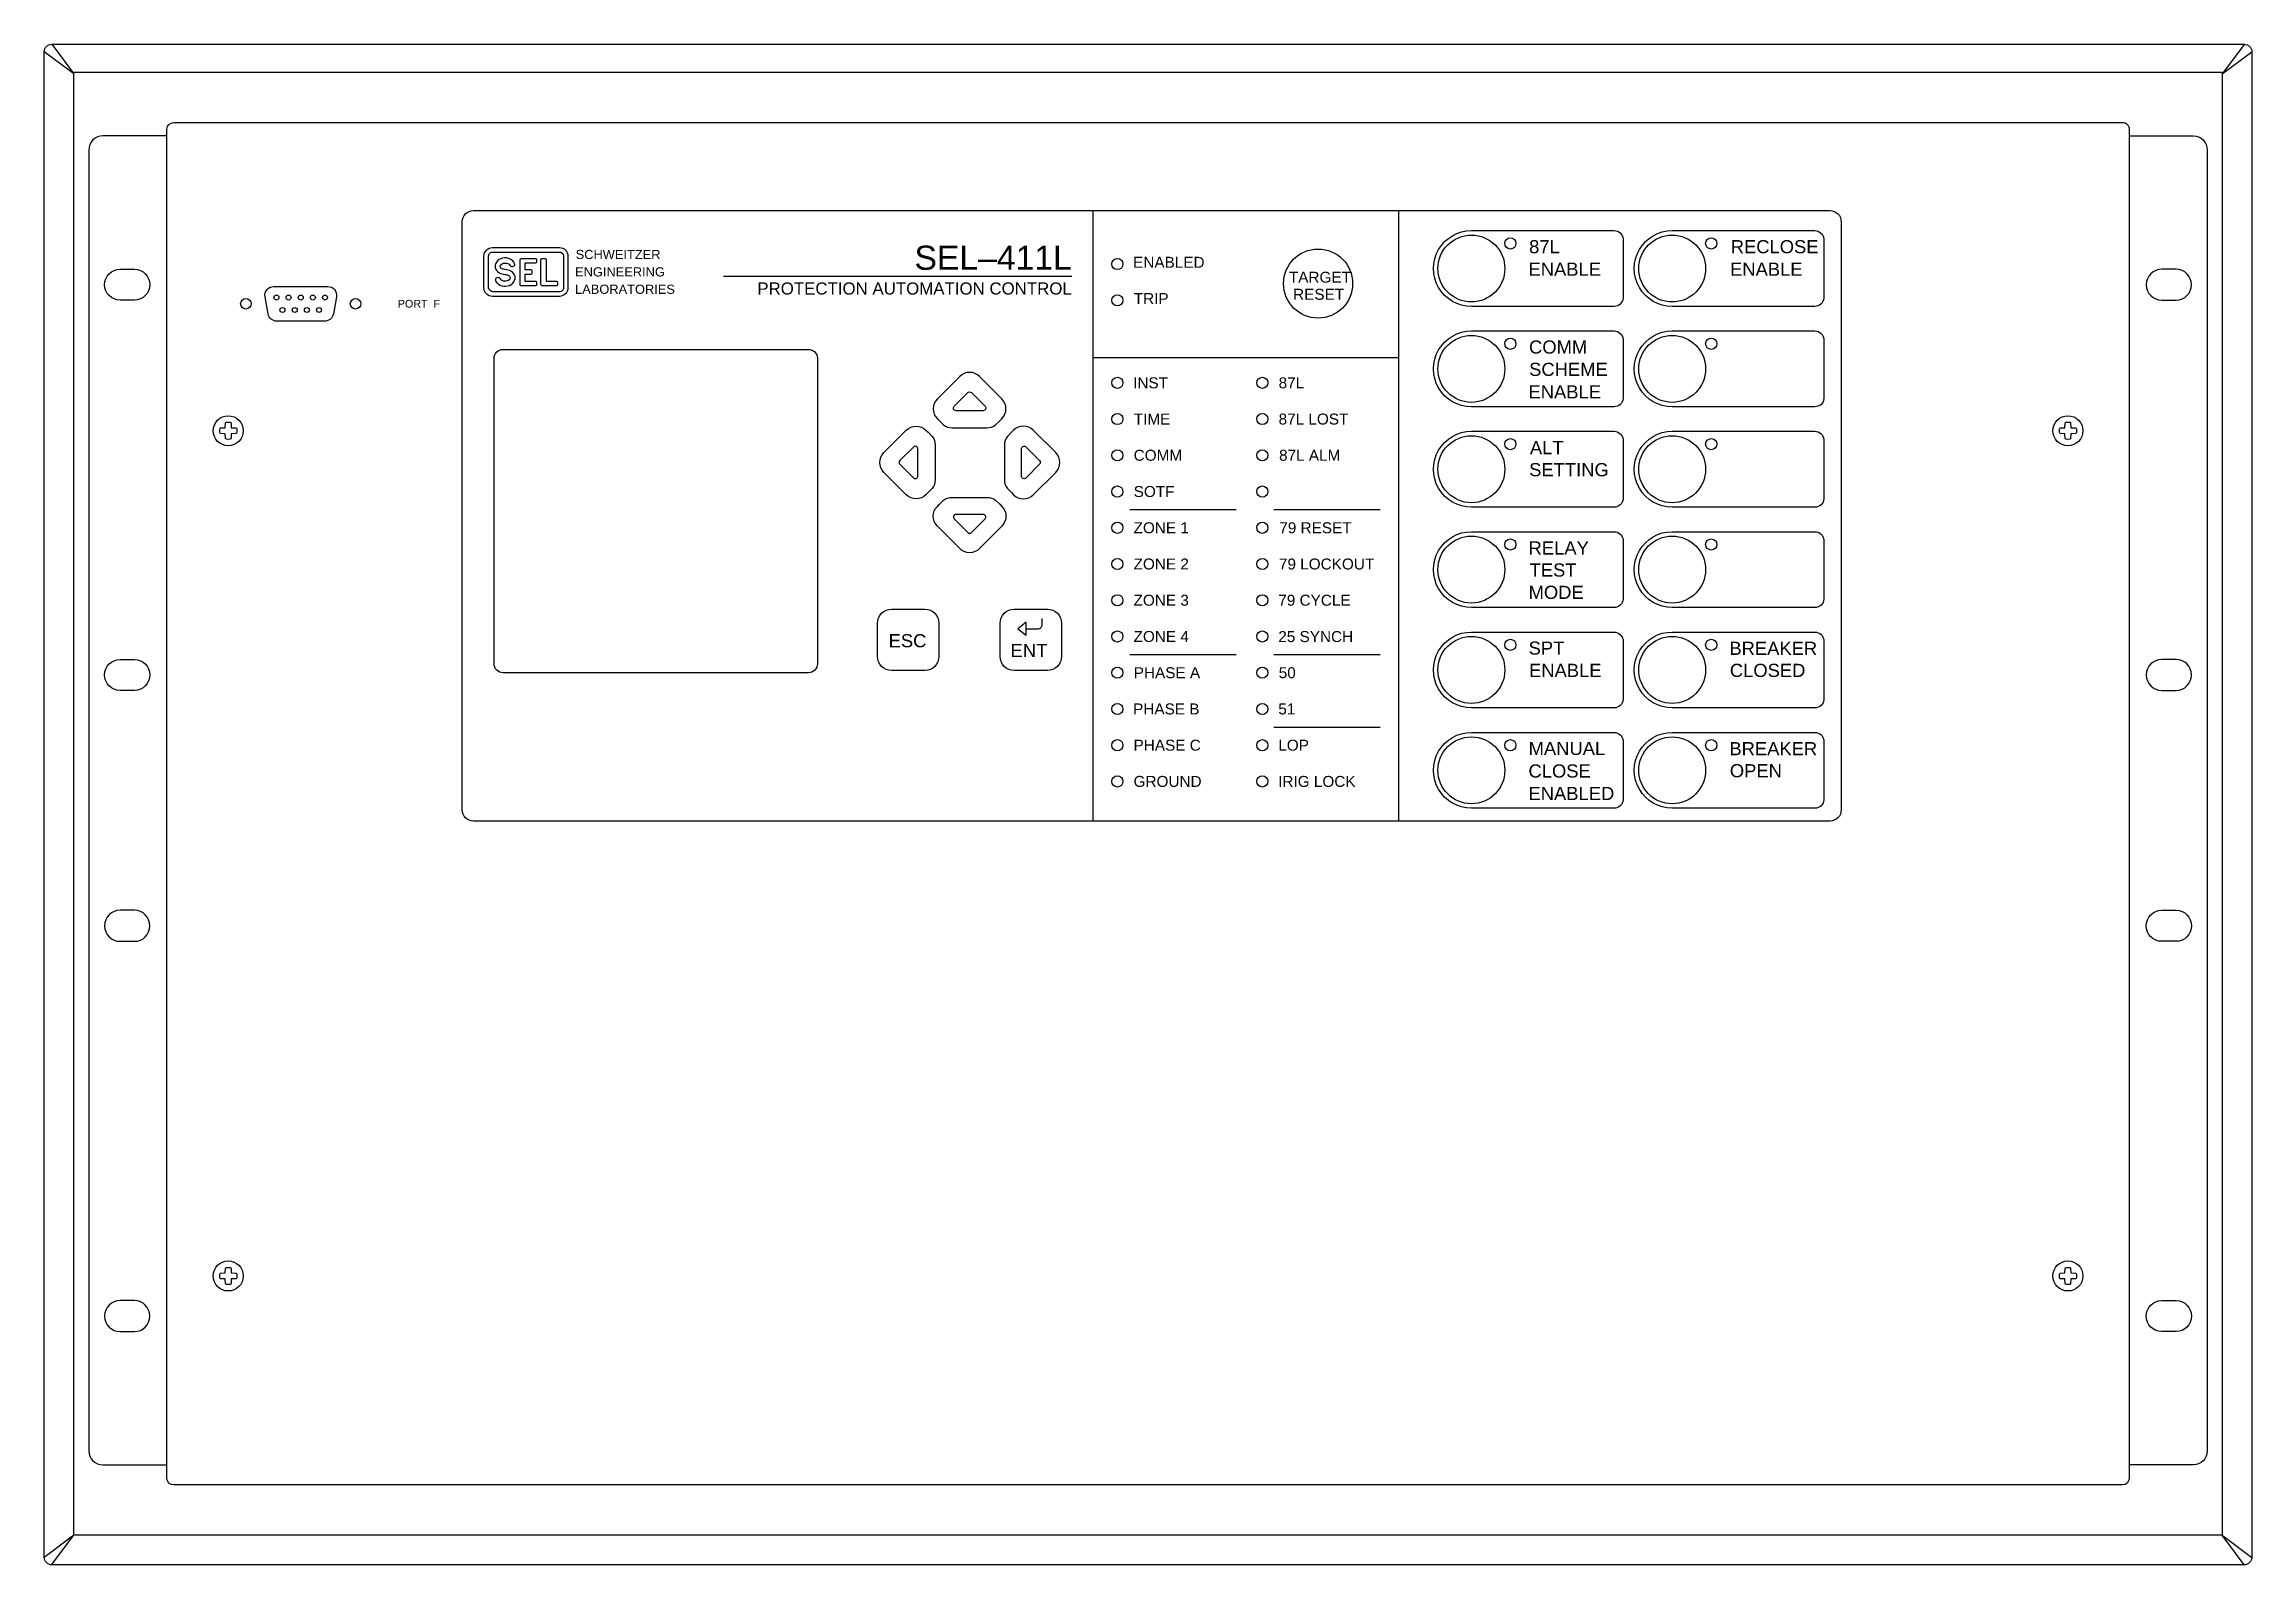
# Model space of a CAD drawing. Extents: x 1 to 47, y 1 to 34.6.
# Drawn here: x 3.2 to 23, y 4.25 to 17.89 of the extents above; entities that cross this region are included whole.
import ezdxf
from ezdxf.enums import TextEntityAlignment as Align

# ---------------------------------------------------------------- set-up
doc = ezdxf.new("R2010")
doc.units = 0
doc.header["$MEASUREMENT"] = 0
for name, color, linetype in [('10_0______DWG_', 7, 'CONTINUOUS'), ('1_1__0__STANDARD_CURRENT_D', 7, 'CONTINUOUS'), ('1_2__1__STANDARD_CURRENT_D', 7, 'CONTINUOUS'), ('1_4__B__STANDARD_CURRENT_D', 7, 'CONTINUOUS'), ('6_1__H__HORIZONTAL_RACK_MO', 7, 'CONTINUOUS'), ('6_2__3__HORIZONTAL_PANEL_M', 7, 'CONTINUOUS')]:
    doc.layers.add(name, color=color, linetype=linetype)
doc.styles.add('ARIAL', font='arial.ttf')

msp = doc.modelspace()

# ---------------------------------------------------------------- texts
at = {"layer": '10_0______DWG_', "style": 'ARIAL'}
for s, height, p in [('SCHWEITZER', 0.0824, (7.966, 15.96)), ('ENGINEERING', 0.08237, (7.961, 15.804)), ('ENABLED', 0.0983, (12.966, 15.882)), ('TARGET', 0.0983, (14.363, 15.748)), ('LABORATORIES', 0.08237, (7.961, 15.648)), ('TRIP', 0.0983, (12.972, 15.557)), ('RESET', 0.0983, (14.401, 15.595)), ('PORT  F', 0.0688, (6.371, 15.525)), ('INST', 0.0983, (12.966, 14.801)), ('87L', 0.0983, (14.271, 14.801)), ('TIME', 0.0983, (12.972, 14.476)), ('87L LOST', 0.0983, (14.271, 14.476)), ('COMM', 0.0983, (12.971, 14.151)), ('87L ALM', 0.0983, (14.275, 14.151)), ('SOTF', 0.0983, (12.971, 13.826)), ('ZONE 1', 0.0983, (12.97, 13.501)), ('79 RESET', 0.0983, (14.277, 13.501)), ('ZONE 2', 0.0983, (12.97, 13.176)), ('79 LOCKOUT', 0.0983, (14.274, 13.176)), ('ZONE 3', 0.0983, (12.97, 12.851)), ('79 CYCLE', 0.0983, (14.268, 12.851)), ('ESC', 0.118, (10.773, 12.478)), ('ENT', 0.118, (11.867, 12.39)), ('ZONE 4', 0.0983, (12.97, 12.526)), ('25 SYNCH', 0.0983, (14.268, 12.525)), ('PHASE A', 0.0983, (12.972, 12.201)), ('50', 0.0983, (14.272, 12.201)), ('PHASE B', 0.0983, (12.966, 11.876)), ('51', 0.0983, (14.268, 11.876)), ('PHASE C', 0.0983, (12.97, 11.551)), ('LOP', 0.0983, (14.268, 11.551)), ('GROUND', 0.0983, (12.97, 11.226)), ('IRIG LOCK', 0.0983, (14.267, 11.226))]:
    msp.add_text(s, height=height, dxfattribs=at).set_placement(p)
for s, height, p in [('SEL–411L', 0.2163, (12.416, 15.864)), ('PROTECTION AUTOMATION CONTROL', 0.10817, (12.416, 15.642))]:
    msp.add_text(s, height=height, dxfattribs=at).set_placement(p, align=Align.RIGHT)
at = {"layer": '1_1__0__STANDARD_CURRENT_D', "style": 'ARIAL'}
for s, p in [('87L', (16.518, 16.012)), ('RECLOSE', (18.326, 16.012)), ('ENABLE', (16.512, 15.81)), ('ENABLE', (18.32, 15.81)), ('COMM', (16.517, 15.112)), ('SCHEME', (16.518, 14.912)), ('ENABLE', (16.512, 14.71)), ('ALT', (16.525, 14.21)), ('SETTING', (16.518, 14.012)), ('RELAY', (16.513, 13.31)), ('TEST', (16.522, 13.112)), ('MODE', (16.513, 12.912)), ('SPT', (16.513, 12.412)), ('BREAKER', (18.314, 12.41)), ('ENABLE', (16.517, 12.212)), ('CLOSED', (18.318, 12.212)), ('MANUAL', (16.513, 11.512)), ('BREAKER', (18.314, 11.51)), ('CLOSE', (16.512, 11.31)), ('OPEN', (18.318, 11.312)), ('ENABLED', (16.512, 11.108))]:
    msp.add_text(s, height=0.118, dxfattribs=at).set_placement(p)
at = {"layer": '1_2__1__STANDARD_CURRENT_D', "style": 'ARIAL'}
for s, p in [('87L', (16.518, 16.012)), ('RECLOSE', (18.326, 16.012)), ('ENABLE', (16.512, 15.81)), ('ENABLE', (18.32, 15.81)), ('COMM', (16.517, 15.112)), ('SCHEME', (16.518, 14.912)), ('ENABLE', (16.512, 14.71)), ('ALT', (16.525, 14.21)), ('SETTING', (16.518, 14.012)), ('RELAY', (16.513, 13.31)), ('TEST', (16.522, 13.112)), ('MODE', (16.513, 12.912)), ('SPT', (16.513, 12.412)), ('BREAKER', (18.314, 12.41)), ('ENABLE', (16.517, 12.212)), ('CLOSED', (18.318, 12.212)), ('MANUAL', (16.513, 11.512)), ('BREAKER', (18.314, 11.51)), ('CLOSE', (16.512, 11.31)), ('OPEN', (18.318, 11.312)), ('ENABLED', (16.512, 11.108))]:
    msp.add_text(s, height=0.118, dxfattribs=at).set_placement(p)
at = {"layer": '1_4__B__STANDARD_CURRENT_D', "style": 'ARIAL'}
for s, p in [('87L', (16.518, 16.012)), ('RECLOSE', (18.326, 16.012)), ('ENABLE', (16.512, 15.81)), ('ENABLE', (18.32, 15.81)), ('COMM', (16.517, 15.112)), ('SCHEME', (16.518, 14.912)), ('ENABLE', (16.512, 14.71)), ('ALT', (16.525, 14.21)), ('SETTING', (16.518, 14.012)), ('RELAY', (16.513, 13.31)), ('TEST', (16.522, 13.112)), ('MODE', (16.513, 12.912)), ('SPT', (16.513, 12.412)), ('BREAKER', (18.314, 12.41)), ('ENABLE', (16.517, 12.212)), ('CLOSED', (18.318, 12.212)), ('MANUAL', (16.513, 11.512)), ('BREAKER', (18.314, 11.51)), ('CLOSE', (16.512, 11.31)), ('OPEN', (18.318, 11.312)), ('ENABLED', (16.512, 11.108))]:
    msp.add_text(s, height=0.118, dxfattribs=at).set_placement(p)

# ---------------------------------------------------------------- linework, layer by layer
at = {"layer": '10_0______DWG_'}
for points in [[(7.049, 16.395), (19.217, 16.395, -0.414315), (19.317, 16.295), (19.317, 11.02, -0.414634), (19.217, 10.92), (7.049, 10.92, -0.414229), (6.949, 11.02), (6.949, 16.295, -0.414193)], [(7.219, 16.063), (7.821, 16.063, -0.41811), (7.897, 15.987), (7.897, 15.703, -0.404471), (7.821, 15.625), (7.219, 15.625, -0.41811), (7.143, 15.702), (7.143, 15.985, -0.404471)], [(16, 16.215), (17.279, 16.215, -0.385887), (17.361, 16.141), (17.361, 15.609, -0.395152), (17.279, 15.535), (16, 15.535, -1.000771)], [(17.801, 16.215), (19.08, 16.215, -0.385887), (19.161, 16.141), (19.161, 15.609, -0.395152), (19.08, 15.535), (17.801, 15.535, -1.000771)], [(7.225, 16.023), (7.818, 16.023, -0.378768), (7.858, 15.988), (7.858, 15.703, -0.441125), (7.818, 15.667), (7.225, 15.667, -0.378768), (7.185, 15.702), (7.185, 15.987, -0.441125)], [(7.329, 15.97, 0.192116), (7.265, 15.944, 0.12608), (7.245, 15.906, 0.336344), (7.281, 15.836, 0.087668), (7.333, 15.821, -0.022201), (7.348, 15.819, -0.039737), (7.359, 15.816, -0.23043), (7.378, 15.797, -0.182747), (7.376, 15.782, -0.221111), (7.341, 15.763, -0.058363), (7.32, 15.763, -0.13415), (7.297, 15.774, 0.006668), (7.285, 15.789, 0.085557), (7.282, 15.791, 0.231613), (7.252, 15.789, 0.170757), (7.246, 15.781, 0.118457), (7.247, 15.769, 0.153081), (7.273, 15.736, 0.186266), (7.338, 15.717, 0.192116), (7.402, 15.743, 0.12608), (7.422, 15.781, 0.336344), (7.386, 15.851, 0.087668), (7.334, 15.866, -0.022201), (7.319, 15.868, -0.039737), (7.308, 15.871, -0.23043), (7.289, 15.89, -0.182747), (7.291, 15.905, -0.221111), (7.325, 15.924, -0.058363), (7.347, 15.924, -0.13415), (7.369, 15.913, 0.006668), (7.382, 15.898, 0.085557), (7.384, 15.896, 0.231613), (7.415, 15.898, 0.170757), (7.421, 15.906, 0.118457), (7.419, 15.918, 0.153081), (7.393, 15.951, 0.186266)], [(7.479, 15.966), (7.604, 15.966, -0.424366), (7.616, 15.955), (7.616, 15.934, -0.404134), (7.604, 15.922), (7.51, 15.922), (7.51, 15.865), (7.565, 15.865, -0.477137), (7.573, 15.855), (7.573, 15.831, -0.353971), (7.565, 15.821), (7.51, 15.821), (7.51, 15.763), (7.604, 15.763, -0.424366), (7.616, 15.751), (7.616, 15.731, -0.404134), (7.604, 15.719), (7.479, 15.719, -0.432614), (7.467, 15.732), (7.467, 15.954, -0.396049)], [(7.667, 15.966), (7.689, 15.966, -0.432614), (7.701, 15.954), (7.701, 15.763), (7.793, 15.763, -0.424366), (7.804, 15.751), (7.804, 15.731, -0.404134), (7.793, 15.719), (7.667, 15.719, -0.432614), (7.655, 15.732), (7.655, 15.954, -0.396049)], [(5.258, 15.714), (5.742, 15.714, -0.46318), (5.82, 15.622), (5.793, 15.468, -0.363045), (5.715, 15.403), (5.285, 15.403, -0.360245), (5.207, 15.468), (5.18, 15.622, -0.463312)], [(16, 15.315), (17.28, 15.315, -0.385887), (17.361, 15.241), (17.361, 14.709, -0.395152), (17.28, 14.635), (16, 14.635, -1.000771)], [(17.801, 15.315), (19.081, 15.315, -0.385887), (19.162, 15.241), (19.162, 14.709, -0.395152), (19.081, 14.635), (17.801, 14.635, -1.000771)], [(10.055, 12.25), (7.315, 12.25, -0.414221), (7.235, 12.33), (7.235, 15.07, -0.414221), (7.315, 15.15), (10.055, 15.15, -0.414221), (10.135, 15.07), (10.135, 12.33, -0.414221)], [(11.655, 14.447, 0.176539), (11.733, 14.474), (11.77, 14.509), (11.789, 14.528, 0.414214), (11.789, 14.705), (11.588, 14.907, 0.414214), (11.411, 14.907), (11.21, 14.705, 0.414214), (11.21, 14.528), (11.229, 14.509), (11.265, 14.474, 0.176539), (11.344, 14.447)], [(11.516, 14.762), (11.638, 14.641, -0.66386), (11.621, 14.6), (11.378, 14.6, -0.66386), (11.361, 14.641), (11.483, 14.762, -0.408376)], [(11.19, 13.98, -0.176539), (11.163, 13.902), (11.127, 13.865), (11.108, 13.846, -0.414214), (10.931, 13.846), (10.73, 14.047, -0.414214), (10.73, 14.224), (10.931, 14.425, -0.414214), (11.108, 14.425), (11.127, 14.406), (11.163, 14.37, -0.176539), (11.19, 14.291)], [(11.812, 13.98, 0.176539), (11.839, 13.902), (11.874, 13.865), (11.893, 13.846, 0.414214), (12.07, 13.846), (12.272, 14.047, 0.414214), (12.272, 14.224), (12.07, 14.425, 0.414214), (11.893, 14.425), (11.874, 14.406), (11.839, 14.37, 0.176539), (11.812, 14.291)], [(10.874, 14.119), (10.996, 13.997, 0.66386), (11.036, 14.014), (11.036, 14.257, 0.66386), (10.996, 14.274), (10.874, 14.152, 0.408376)], [(12.127, 14.119), (12.006, 13.997, -0.66386), (11.965, 14.014), (11.965, 14.257, -0.66386), (12.006, 14.274), (12.127, 14.152, -0.408376)], [(16, 14.415), (17.28, 14.415, -0.385887), (17.361, 14.341), (17.361, 13.809, -0.395152), (17.28, 13.735), (16, 13.735, -1.000771)], [(17.801, 14.415), (19.081, 14.415, -0.385887), (19.162, 14.341), (19.162, 13.809, -0.395152), (19.081, 13.735), (17.801, 13.735, -1.000771)], [(11.655, 13.823, -0.176539), (11.733, 13.797), (11.77, 13.761), (11.789, 13.742, -0.414214), (11.789, 13.565), (11.588, 13.363, -0.414214), (11.411, 13.363), (11.21, 13.565, -0.414214), (11.21, 13.742), (11.229, 13.761), (11.265, 13.797, -0.176539), (11.344, 13.823)], [(11.516, 13.508), (11.638, 13.63, 0.66386), (11.621, 13.67), (11.378, 13.67, 0.66386), (11.361, 13.63), (11.483, 13.508, 0.408376)], [(16, 13.515), (17.28, 13.515, -0.385887), (17.361, 13.441), (17.361, 12.909, -0.395152), (17.28, 12.835), (16, 12.835, -1.000771)], [(17.801, 13.515), (19.081, 13.515, -0.385887), (19.162, 13.441), (19.162, 12.909, -0.395152), (19.081, 12.835), (17.801, 12.835, -1.000771)], [(10.799, 12.82), (11.099, 12.82, -0.414214), (11.224, 12.695), (11.224, 12.395, -0.414214), (11.099, 12.27), (10.799, 12.27, -0.414214), (10.674, 12.395), (10.674, 12.695, -0.414214)], [(10.799, 12.82), (11.099, 12.82, -0.414214), (11.224, 12.695), (11.224, 12.395, -0.414214), (11.099, 12.27), (10.799, 12.27, -0.414214), (10.674, 12.395), (10.674, 12.695, -0.414214)], [(11.898, 12.82), (12.198, 12.82, -0.414214), (12.323, 12.695), (12.323, 12.395, -0.414214), (12.198, 12.27), (11.898, 12.27, -0.414214), (11.773, 12.395), (11.773, 12.695, -0.414214)], [(11.898, 12.82), (12.198, 12.82, -0.414214), (12.323, 12.695), (12.323, 12.395, -0.414214), (12.198, 12.27), (11.898, 12.27, -0.414214), (11.773, 12.395), (11.773, 12.695, -0.414214)], [(16, 12.615), (17.28, 12.615, -0.385887), (17.361, 12.541), (17.361, 12.009, -0.395152), (17.28, 11.935), (16, 11.935, -1.000771)], [(17.801, 12.615), (19.081, 12.615, -0.385887), (19.162, 12.541), (19.162, 12.009, -0.395152), (19.081, 11.935), (17.801, 11.935, -1.000771)], [(16, 11.715), (17.28, 11.715, -0.385887), (17.361, 11.641), (17.361, 11.109, -0.395152), (17.28, 11.035), (16, 11.035, -1.000771)], [(17.801, 11.715), (19.081, 11.715, -0.385887), (19.162, 11.641), (19.162, 11.109, -0.395152), (19.081, 11.035), (17.801, 11.035, -1.000771)]]:
    msp.add_lwpolyline(points, format="xyb", close=True, dxfattribs=at)
for points in [[(12.605, 16.395), (12.605, 10.92)], [(15.345, 16.395), (15.345, 10.92)], [(12.416, 15.805), (9.292, 15.805)], [(12.605, 15.077), (15.345, 15.077)], [(12.938, 13.713), (13.891, 13.713)], [(14.227, 13.713), (15.181, 13.713)], [(12.938, 12.413), (13.891, 12.413)], [(14.227, 12.413), (15.181, 12.413)], [(14.227, 11.763), (15.181, 11.763)]]:
    msp.add_lwpolyline(points, dxfattribs=at)
for points in [[(4.867, 14.496, -0.391794), (4.875, 14.488), (4.877, 14.448, 0.399739), (4.878, 14.447), (4.918, 14.445, -0.391859), (4.926, 14.437), (4.926, 14.403, -0.391764), (4.918, 14.395), (4.878, 14.393, 0.399816), (4.877, 14.392), (4.875, 14.352, -0.391825), (4.867, 14.344), (4.85, 14.343), (4.833, 14.344, -0.391806), (4.825, 14.352), (4.823, 14.392, 0.399638), (4.822, 14.393), (4.782, 14.395, -0.391814), (4.774, 14.403), (4.774, 14.437, -0.39186), (4.782, 14.445), (4.822, 14.447, 0.399739), (4.823, 14.448), (4.825, 14.488, -0.391769), (4.833, 14.496), (4.85, 14.497), (4.867, 14.496)], [(21.367, 14.496, -0.391794), (21.375, 14.488), (21.377, 14.448, 0.399739), (21.378, 14.447), (21.418, 14.445, -0.391859), (21.426, 14.437), (21.426, 14.403, -0.391764), (21.418, 14.395), (21.378, 14.393, 0.399816), (21.377, 14.392), (21.375, 14.352, -0.391825), (21.367, 14.344), (21.35, 14.343), (21.333, 14.344, -0.391806), (21.325, 14.352), (21.323, 14.392, 0.399638), (21.322, 14.393), (21.282, 14.395, -0.391814), (21.274, 14.403), (21.274, 14.437, -0.39186), (21.282, 14.445), (21.322, 14.447, 0.399739), (21.323, 14.448), (21.325, 14.488, -0.391769), (21.333, 14.496), (21.35, 14.497), (21.367, 14.496)], [(12.007, 12.645), (12.115, 12.645, 0.414214), (12.15, 12.68), (12.15, 12.737)], [(12.007, 12.645), (12.115, 12.645, 0.414214), (12.15, 12.68), (12.15, 12.737)], [(4.867, 6.916, -0.391794), (4.875, 6.908), (4.877, 6.868, 0.399739), (4.878, 6.867), (4.918, 6.865, -0.391859), (4.926, 6.857), (4.926, 6.823, -0.391764), (4.918, 6.815), (4.878, 6.813, 0.399816), (4.877, 6.812), (4.875, 6.772, -0.391825), (4.867, 6.764), (4.85, 6.763), (4.833, 6.764, -0.391806), (4.825, 6.772), (4.823, 6.812, 0.399638), (4.822, 6.813), (4.782, 6.815, -0.391814), (4.774, 6.823), (4.774, 6.857, -0.39186), (4.782, 6.865), (4.822, 6.867, 0.399739), (4.823, 6.868), (4.825, 6.908, -0.391769), (4.833, 6.916), (4.85, 6.917), (4.867, 6.916)], [(21.367, 6.916, -0.391794), (21.375, 6.908), (21.377, 6.868, 0.399739), (21.378, 6.867), (21.418, 6.865, -0.391859), (21.426, 6.857), (21.426, 6.823, -0.391764), (21.418, 6.815), (21.378, 6.813, 0.399816), (21.377, 6.812), (21.375, 6.772, -0.391825), (21.367, 6.764), (21.35, 6.763), (21.333, 6.764, -0.391806), (21.325, 6.772), (21.323, 6.812, 0.399638), (21.322, 6.813), (21.282, 6.815, -0.391814), (21.274, 6.823), (21.274, 6.857, -0.39186), (21.282, 6.865), (21.322, 6.867, 0.399739), (21.323, 6.868), (21.325, 6.908, -0.391769), (21.333, 6.916), (21.35, 6.917), (21.367, 6.916)]]:
    msp.add_lwpolyline(points, format="xyb", dxfattribs=at)
msp.add_lwpolyline([(12.007, 12.703), (11.932, 12.645), (12.007, 12.587)], close=True, dxfattribs=at)
msp.add_lwpolyline([(12.007, 12.703), (11.932, 12.645), (12.007, 12.587)], close=True, dxfattribs=at)
for centre, radius in [((14.625, 15.74), 0.31), ((16, 15.875), 0.3), ((16.35, 16.1), 0.05), ((17.801, 15.875), 0.3), ((18.151, 16.1), 0.05), ((12.825, 15.915), 0.05), ((5.008, 15.559), 0.047), ((5.282, 15.615), 0.0225), ((5.336, 15.503), 0.0225), ((5.391, 15.615), 0.0225), ((5.446, 15.503), 0.0225), ((5.5, 15.615), 0.0225), ((5.555, 15.503), 0.0225), ((5.609, 15.615), 0.0225), ((5.664, 15.503), 0.0225), ((5.718, 15.615), 0.0225), ((5.992, 15.559), 0.047), ((12.825, 15.59), 0.05), ((16, 14.975), 0.3), ((16.35, 15.2), 0.05), ((17.801, 14.975), 0.3), ((18.151, 15.2), 0.05), ((12.825, 14.85), 0.05), ((14.125, 14.85), 0.05), ((4.85, 14.42), 0.135), ((12.825, 14.525), 0.05), ((14.125, 14.525), 0.05), ((21.35, 14.42), 0.135), ((16, 14.075), 0.3), ((16.35, 14.3), 0.05), ((17.801, 14.075), 0.3), ((18.151, 14.3), 0.05), ((12.825, 14.2), 0.05), ((14.125, 14.2), 0.05), ((12.825, 13.875), 0.05), ((14.125, 13.875), 0.05), ((12.825, 13.55), 0.05), ((14.125, 13.55), 0.05), ((16, 13.175), 0.3), ((17.801, 13.175), 0.3), ((12.825, 13.225), 0.05), ((14.125, 13.225), 0.05), ((16.35, 13.4), 0.05), ((18.151, 13.4), 0.05), ((12.825, 12.9), 0.05), ((14.125, 12.9), 0.05), ((12.825, 12.575), 0.05), ((14.125, 12.575), 0.05), ((16, 12.275), 0.3), ((16.35, 12.5), 0.05), ((17.801, 12.275), 0.3), ((18.151, 12.5), 0.05), ((12.825, 12.25), 0.05), ((14.125, 12.25), 0.05), ((12.825, 11.925), 0.05), ((14.125, 11.925), 0.05), ((12.825, 11.6), 0.05), ((14.125, 11.6), 0.05), ((16, 11.375), 0.3), ((16.35, 11.6), 0.05), ((17.801, 11.375), 0.3), ((18.151, 11.6), 0.05), ((12.825, 11.275), 0.05), ((14.125, 11.275), 0.05), ((4.85, 6.84), 0.135), ((21.35, 6.84), 0.135)]:
    msp.add_circle(centre, radius, dxfattribs=at)
at = {"layer": '6_1__H__HORIZONTAL_RACK_MO'}
for points in [[(4.3, 17.065), (3.725, 17.065, 0.414214), (3.6, 16.94), (3.6, 5.27, 0.414214), (3.725, 5.145), (4.3, 5.145)], [(21.9, 17.065), (22.475, 17.065, -0.414214), (22.6, 16.94), (22.6, 5.27, -0.414214), (22.475, 5.145), (21.9, 5.145)]]:
    msp.add_lwpolyline(points, format="xyb", dxfattribs=at)
for points in [[(4.361, 17.185), (21.839, 17.185, -0.414268), (21.9, 17.124), (21.9, 5.026, -0.414191), (21.839, 4.965), (4.361, 4.965, -0.414159), (4.3, 5.026), (4.3, 17.124, -0.414191)], [(3.88, 15.869), (4.008, 15.869, -1), (4.008, 15.591), (3.88, 15.591, -1)], [(22.32, 15.869), (22.192, 15.869, 1), (22.192, 15.591), (22.32, 15.591, 1)], [(3.88, 12.369), (4.008, 12.369, -1), (4.008, 12.091), (3.88, 12.091, -1)], [(22.32, 12.369), (22.192, 12.369, 1), (22.192, 12.091), (22.32, 12.091, 1)], [(3.88, 9.841), (4.008, 9.841, 1), (4.008, 10.119), (3.88, 10.119, 1)], [(22.32, 9.841), (22.192, 9.841, -1), (22.192, 10.119), (22.32, 10.119, -1)], [(3.88, 6.341), (4.008, 6.341, 1), (4.008, 6.619), (3.88, 6.619, 1)], [(22.32, 6.341), (22.192, 6.341, -1), (22.192, 6.619), (22.32, 6.619, -1)]]:
    msp.add_lwpolyline(points, format="xyb", close=True, dxfattribs=at)
at = {"layer": '6_2__3__HORIZONTAL_PANEL_M'}
msp.add_lwpolyline([(3.268, 17.887), (22.933, 17.887, -0.41408), (23, 17.82), (23, 4.316, -0.41408), (22.933, 4.249), (3.268, 4.249, -0.41408), (3.2, 4.316), (3.2, 17.82, -0.41408)], format="xyb", close=True, dxfattribs=at)
for points in [[(3.268, 17.887), (3.466, 17.622), (3.2, 17.82)], [(22.933, 17.887), (22.734, 17.622), (23, 17.82)], [(3.266, 4.249), (3.465, 4.515), (3.199, 4.316)], [(22.931, 4.249), (22.733, 4.515), (22.999, 4.316)]]:
    msp.add_lwpolyline(points, dxfattribs=at)
msp.add_lwpolyline([(3.466, 17.635), (22.734, 17.635), (22.733, 4.515), (3.465, 4.515)], close=True, dxfattribs=at)

msp.set_redraw_order([(e.dxf.handle, doc.entitydb.next_handle()) for e in msp.query("TEXT MTEXT ATTDEF DIMENSION ARC_DIMENSION")])  # texts and dimensions are drawn at this point

doc.saveas('drawing.dxf')
